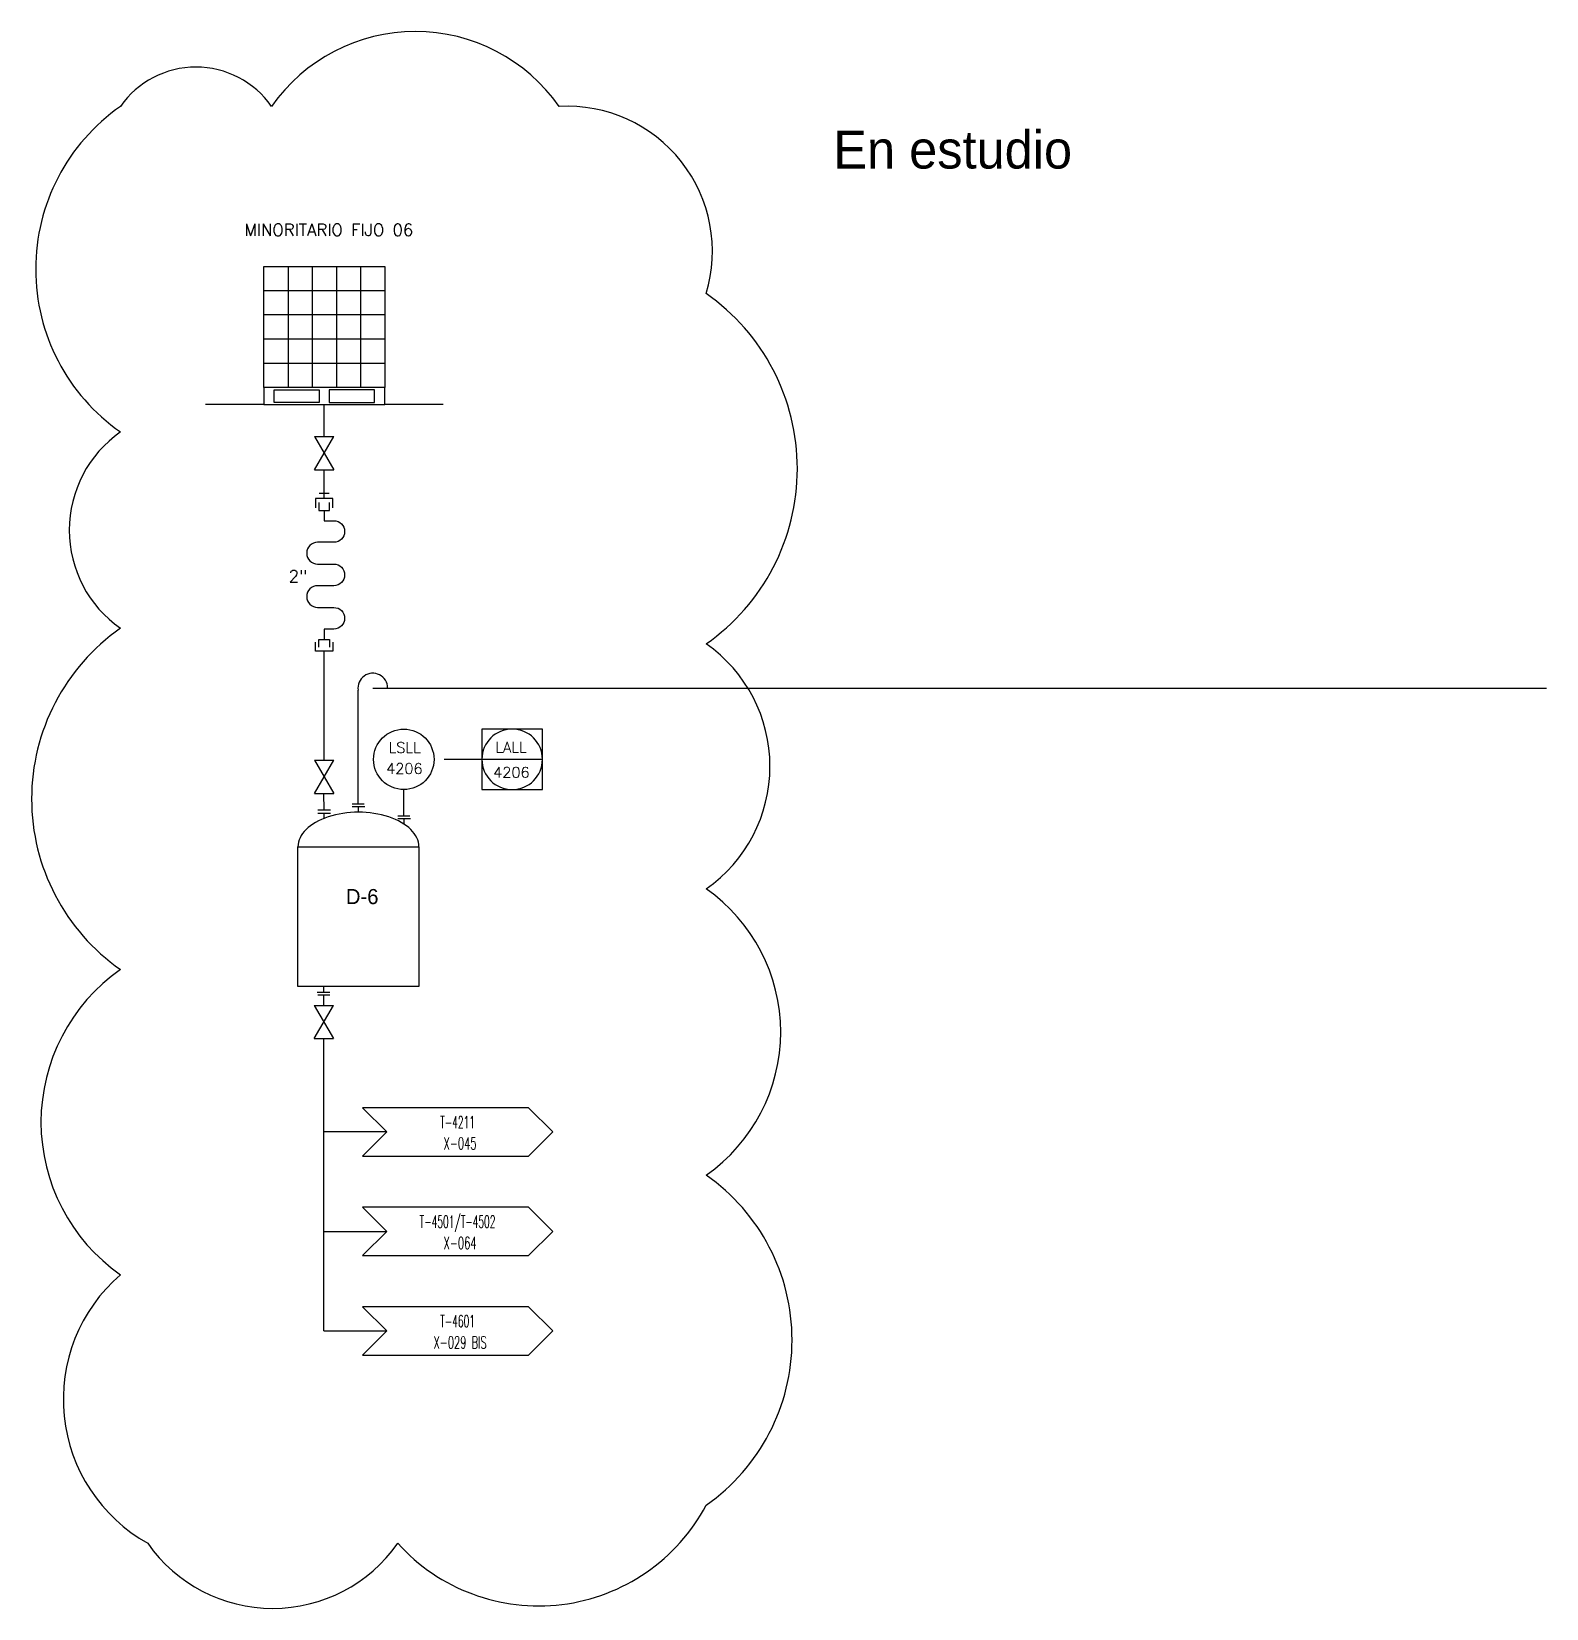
# Model space of a CAD drawing. Header units: millimetres. Extents: x -141 to 426, y 1 to 299.
# Drawn here: x -141.2 to -40.9, y 69.8 to 174.1 of the extents above; entities that cross this region are included whole.
import ezdxf
from ezdxf.enums import TextEntityAlignment as Align

# ---------------------------------------------------------------- set-up
doc = ezdxf.new("R2010")
doc.units = ezdxf.units.MM
doc.linetypes.add('TRAZOS', pattern=[0.75, 0.5, -0.25])
for name, color, linetype in [('CAJETIN', 1, 'Continuous'), ('INSTRUMENTOS', 1, 'Continuous'), ('TEX', 7, 'Continuous'), ('TEXTO-VALVULAS Y ACCESORIOS', 7, 'Continuous'), ('TUBERIA', 5, 'Continuous'), ('VALVULAS Y ACCESORIOS', 1, 'Continuous')]:
    doc.layers.add(name, color=color, linetype=linetype)
doc.styles.add('PY', font='ROMANS.shx')
doc.styles.add('PY1', font='ROMANS.shx', dxfattribs={"width": 0.8})

msp = doc.modelspace()

# ---------------------------------------------------------------- texts
at = {"insert": (-88.11, 167.55), "char_height": 2.5, "attachment_point": 1}
msp.add_mtext_dynamic_manual_height_columns('En estudio', width=29.4788, gutter_width=12.5, heights=[0], dxfattribs=at)
at = {"color": 6, "insert": (-120.36, 117.38), "char_height": 1, "width": 5.425, "attachment_point": 1}
msp.add_mtext('{\\fCentury Gothic|b0|i0|c0|p34;D-6}', dxfattribs=at)
at = {"layer": 'TEXTO-VALVULAS Y ACCESORIOS', "style": 'PY'}
for s, p in [('MINORITARIO FIJO 06', (-121.49, 160.59)), ('2"', (-123.53, 137.68))]:
    msp.add_text(s, height=0.8, dxfattribs=at).set_placement(p, align=Align.CENTER)

# ---------------------------------------------------------------- blocks, each defined once
blk = doc.blocks.new('SEÑAL CIR')
at = {"color": 1}
blk.add_circle((0, 5.7), 5.7, dxfattribs=at)
at = {"layer": 'INSTRUMENTOS', "linetype": 'Continuous', "style": 'PY', "flags": 4}
for p in [(0.18, 6.94), (0.13, 2.95)]:
    blk.add_attdef('---', text='', height=2, dxfattribs=at).set_placement(p, align=Align.CENTER)
blk = doc.blocks.new('SEÑAL CIRCU MARCO')
at = {"color": 1, "linetype": 'Continuous', "ltscale": 0.5}
blk.add_line((5.7, 5.7), (-5.7, 5.7), dxfattribs=at)
at = {"color": 1, "flags": 128}
blk.add_lwpolyline([(5.7, 0), (-5.7, 0), (-5.7, 11.4), (5.7, 11.4)], close=True, dxfattribs=at)
at = {"color": 1}
blk.add_circle((0, 5.7), 5.7, dxfattribs=at)
at = {"style": 'PY'}
for tag, p in [('XXX', (0.18, 7.98)), ('YYY', (0.13, 3.24))]:
    blk.add_attdef(tag, text='', height=2, dxfattribs=at).set_placement(p, align=Align.MIDDLE)
blk = doc.blocks.new('BANDERA DE FLUJO')
at = {"layer": 'TEX', "color": 1, "ltscale": 0.1, "flags": 128}
blk.add_lwpolyline([(-4, 4), (-31.46, 4), (-27.46, 0), (-31.46, -4), (-4, -4), (0, 0)], close=True, dxfattribs=at)
at = {"layer": 'TEX', "style": 'PY1', "width": 0.8}
for tag, p in [('ETIQUETA-LINEA-1', (-15.73, 0.61)), ('ETIQUETA-LINEA-2', (-15.73, -2.91))]:
    blk.add_attdef(tag, text='', height=2, dxfattribs=at).set_placement(p, align=Align.CENTER)

# ---------------------------------------------------------------- linework, layer by layer
for p, q in [((-124.19, 158.56), (-124.19, 150.56)), ((-122.59, 158.56), (-122.59, 150.56)), ((-120.99, 158.56), (-120.99, 150.56)), ((-119.39, 158.56), (-119.39, 150.56)), ((-117.79, 156.96), (-125.79, 156.96)), ((-117.79, 155.36), (-125.79, 155.36)), ((-117.79, 153.76), (-125.79, 153.76)), ((-117.79, 152.16), (-125.79, 152.16)), ((-125.79, 149.44), (-129.65, 149.44)), ((-113.93, 149.44), (-117.79, 149.44))]:
    msp.add_line(p, q)
at = {"color": 1}
for p, q in [((-121.79, 147.33), (-121.79, 149.44)), ((-122.43, 145.12), (-121.16, 147.33)), ((-122.43, 147.33), (-121.16, 145.12)), ((-122.43, 147.33), (-121.16, 147.33)), ((-122.43, 145.12), (-121.16, 145.12)), ((-121.8, 143.21), (-121.8, 145.12)), ((-122.13, 143.58), (-121.46, 143.58)), ((-121.8, 125.9), (-121.8, 133.11)), ((-119.55, 122.99), (-119.55, 130.53)), ((-122.44, 123.69), (-121.16, 125.9)), ((-122.44, 125.9), (-121.16, 123.69)), ((-122.44, 125.9), (-121.16, 125.9)), ((-122.44, 123.69), (-121.16, 123.69)), ((-121.8, 122.63), (-121.81, 123.69)), ((-116.53, 122.21), (-116.53, 123.96)), ((-122.22, 122.63), (-121.38, 122.63)), ((-122.22, 122.41), (-121.38, 122.41)), ((-121.8, 122.03), (-121.8, 122.41)), ((-119.95, 122.84), (-119.11, 122.84)), ((-119.53, 122.46), (-119.53, 122.84)), ((-116.93, 122.05), (-116.09, 122.05)), ((-116.51, 121.68), (-116.51, 122.05)), ((-121.84, 110.9), (-121.84, 110.53)), ((-122.46, 107.48), (-121.18, 109.68)), ((-122.46, 109.68), (-121.18, 107.48)), ((-122.46, 109.68), (-121.18, 109.68)), ((-121.42, 110.53), (-122.26, 110.53)), ((-121.82, 109.68), (-121.82, 110.37)), ((-122.46, 107.48), (-121.18, 107.48)), ((-121.82, 88.14), (-121.82, 107.48))]:
    msp.add_line(p, q, dxfattribs=at)
msp.add_lwpolyline([(-135.28, 169.16, 0.520567), (-135.28, 147.62, 0.520567), (-135.28, 134.63, 0.520567), (-135.28, 112.05, 0.520567), (-135.28, 91.86, 0.520567), (-133.47, 74.09, 0.520567), (-116.93, 74.09, 0.520567), (-96.52, 76.62, 0.520567), (-96.52, 98.45, 0.520567), (-96.52, 117.39, 0.520567), (-96.52, 133.6, 0.520567), (-96.52, 156.78, 0.520567), (-106.25, 169.16, 0.520567), (-125.28, 169.16, 0.520567)], format="xyb", close=True)
for points in [[(-117.79, 150.56), (-125.79, 150.56), (-125.79, 158.56), (-117.79, 158.56)], [(-117.79, 150.56), (-125.79, 150.56), (-125.79, 149.44), (-117.79, 149.44)], [(-125.11, 150.41), (-122.12, 150.41), (-122.12, 149.58), (-125.11, 149.58)], [(-118.47, 150.41), (-121.46, 150.41), (-121.46, 149.58), (-118.47, 149.58)], [(-123.53, 120.18), (-115.53, 120.18), (-115.53, 110.93), (-123.53, 110.93)]]:
    msp.add_lwpolyline(points, close=True)
at = {"color": 1, "flags": 128}
for points in [[(-121.23, 142.61), (-121.23, 143.21), (-122.37, 143.21), (-122.37, 142.61)], [(-121.23, 133.71), (-121.23, 133.11), (-122.37, 133.11), (-122.37, 133.71)]]:
    msp.add_lwpolyline(points, dxfattribs=at)
at = {"color": 1}
for points in [[(-118.58, 130.68), (-40.92, 130.68)], [(-117.66, 101.31), (-121.82, 101.31)], [(-121.82, 94.73), (-117.66, 94.73)], [(-121.82, 88.14), (-117.66, 88.14)]]:
    msp.add_lwpolyline(points, dxfattribs=at)
msp.add_arc((-118.58, 130.68), 0.98, 0, 188.8416, dxfattribs=at)
msp.add_ellipse((-119.53, 120.18), major_axis=(4, 0), ratio=0.569877, start_param=0, end_param=3.141593)
at = {"layer": 'CAJETIN', "color": 1, "linetype": 'TRAZOS', "ltscale": 5}
msp.add_line((-111.36, 125.96), (-114.53, 125.96), dxfattribs=at)
at = {"layer": 'INSTRUMENTOS', "color": 1, "ltscale": 0.1, "flags": 128}
for points in [[(-122.14, 142.95), (-122.14, 142.43), (-121.45, 142.43), (-121.45, 142.95)], [(-122.14, 133.38), (-122.14, 133.9), (-121.45, 133.9), (-121.45, 133.38)]]:
    msp.add_lwpolyline(points, dxfattribs=at)
at = {"layer": 'TUBERIA', "color": 5, "linetype": 'Continuous', "flags": 128}
msp.add_lwpolyline([(-121.79, 142.43), (-121.79, 141.75), (-121.16, 141.75, -1), (-121.16, 140.32), (-122.23, 140.32, 1), (-122.23, 138.88), (-121.16, 138.88, -1), (-121.16, 137.45), (-122.23, 137.45, 1), (-122.23, 136.01), (-121.16, 136.01, -1), (-121.16, 134.58), (-121.79, 134.58), (-121.79, 133.9)], format="xyb", dxfattribs=at)
at = {"layer": 'VALVULAS Y ACCESORIOS', "ltscale": 0.1}
for p, q in [((-119.15, 122.99), (-119.95, 122.99)), ((-116.13, 122.21), (-116.93, 122.21)), ((-122.22, 110.37), (-121.42, 110.37))]:
    msp.add_line(p, q, dxfattribs=at)

# ---------------------------------------------------------------- block references
at = {"linetype": 'Continuous'}
ref = msp.add_blockref('SEÑAL CIR', (-116.53, 123.96), dxfattribs=dict(at, xscale=0.3508399999999711, yscale=0.3508399999999711, zscale=0.3508399999999711))
ref.add_attrib('---', 'LSLL', dxfattribs={"layer": 'INSTRUMENTOS', "color": 7, "linetype": 'Continuous', "height": 0.702, "rotation": 360, "style": 'PY'}).set_placement((-116.47, 126.39), align=Align.CENTER)
ref.add_attrib('---', '4206', dxfattribs={"layer": 'INSTRUMENTOS', "color": 7, "linetype": 'Continuous', "height": 0.702, "rotation": 360, "style": 'PY'}).set_placement((-116.49, 125), align=Align.CENTER)
ref = msp.add_blockref('SEÑAL CIRCU MARCO', (-109.36, 123.96), dxfattribs=dict(xscale=-0.3511153654363625, yscale=0.3511153654362715, zscale=0.3511153654363271, rotation=359.9999999999964))
ref.add_attrib('XXX', 'LALL', dxfattribs={"height": 0.702, "rotation": 360, "style": 'PY'}).set_placement((-109.43, 126.76), align=Align.MIDDLE)
ref.add_attrib('YYY', '4206', dxfattribs={"height": 0.702, "rotation": 360, "style": 'PY'}).set_placement((-109.41, 125.1), align=Align.MIDDLE)
ref = msp.add_blockref('BANDERA DE FLUJO', (-106.67, 101.31), dxfattribs=dict(xscale=0.4, yscale=0.4, zscale=0.4))
ref.add_attrib('ETIQUETA-LINEA-1', 'T-4211', dxfattribs={"layer": 'TEX', "height": 0.8, "style": 'PY1', "width": 0.55}).set_placement((-112.97, 101.55), align=Align.CENTER)
ref.add_attrib('ETIQUETA-LINEA-2', ' X-045', dxfattribs={"layer": 'TEX', "height": 0.8, "style": 'PY1', "width": 0.6}).set_placement((-112.97, 100.15), align=Align.CENTER)
ref = msp.add_blockref('BANDERA DE FLUJO', (-106.67, 94.73), dxfattribs=dict(xscale=0.4, yscale=0.4, zscale=0.4))
ref.add_attrib('ETIQUETA-LINEA-1', 'T-4501/T-4502', dxfattribs={"layer": 'TEX', "height": 0.8, "style": 'PY1', "width": 0.55}).set_placement((-112.97, 94.97), align=Align.CENTER)
ref.add_attrib('ETIQUETA-LINEA-2', ' X-064', dxfattribs={"layer": 'TEX', "height": 0.8, "style": 'PY1', "width": 0.6}).set_placement((-112.97, 93.56), align=Align.CENTER)
ref = msp.add_blockref('BANDERA DE FLUJO', (-106.67, 88.14), dxfattribs=dict(xscale=0.4, yscale=0.4, zscale=0.4))
ref.add_attrib('ETIQUETA-LINEA-1', 'T-4601', dxfattribs={"layer": 'TEX', "height": 0.8, "style": 'PY1', "width": 0.55}).set_placement((-112.97, 88.39), align=Align.CENTER)
ref.add_attrib('ETIQUETA-LINEA-2', ' X-029 BIS', dxfattribs={"layer": 'TEX', "height": 0.8, "style": 'PY1', "width": 0.6}).set_placement((-112.97, 86.98), align=Align.CENTER)

msp.set_redraw_order([(e.dxf.handle, doc.entitydb.next_handle()) for e in msp.query("TEXT MTEXT ATTDEF DIMENSION ARC_DIMENSION")])  # texts and dimensions are drawn at this point

doc.saveas('drawing.dxf')
